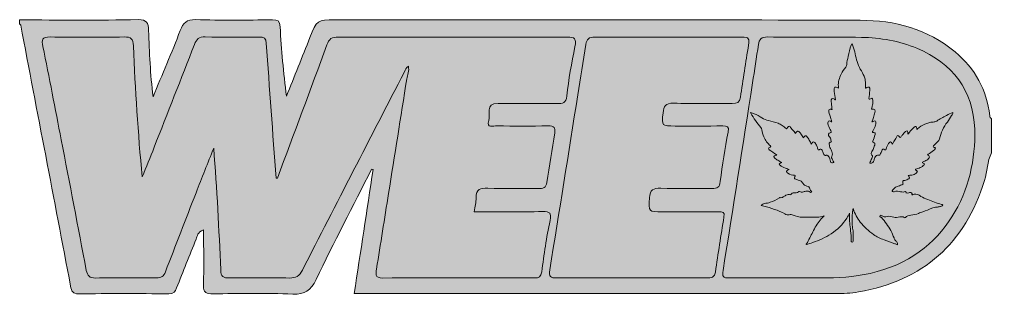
# Model space of a CAD drawing. Extents: x 308 to 1692, y -1196 to -804.
import ezdxf

# ---------------------------------------------------------------- set-up
doc = ezdxf.new("R2010")
doc.units = 0
doc.header["$MEASUREMENT"] = 0
doc.layers.add('katman 1', color=7, linetype='Continuous')

# ---------------------------------------------------------------- blocks, each defined once
blk = doc.blocks.new('block 3')
at = {"layer": 'katman 1', "true_color": 0xffffff}
h = blk.add_hatch(color=7, dxfattribs=at)
h.dxf.hatch_style = 2
edge = h.paths.add_edge_path()
edge.add_spline(control_points=[(307.6, -804.6), (363.9, -804.6), (420.2, -805.2), (476.5, -804.2), (489.4, -804), (491.3, -808.8), (491.6, -819.4), (492.5, -850.7), (494.1, -882), (497.8, -913.9), (510.9, -882.5), (524.5, -851.4), (536.6, -819.6), (540.9, -808.4), (545.7, -803.9), (558.4, -804.2), (594.8, -805.3), (631.4, -804.8), (667.9, -804.4), (675.5, -804.4), (678.4, -805.6), (678.9, -814.3), (680.6, -847.1), (683.6, -879.8), (688, -913.1), (699.1, -885.3), (710.3, -857.5), (721.3, -829.7), (731.3, -804.6), (731.3, -804.6), (757.6, -804.6), (1006.8, -804.6), (1256.1, -804.2), (1505.3, -805), (1554.5, -805.1), (1601.2, -817.5), (1640.3, -850.1), (1668.8, -873.8), (1685.2, -904.3), (1689.8, -941.1), (1690, -942.9), (1690.2, -944.6), (1692.2, -945.2), (1692.2, -961.5), (1692.2, -977.7), (1692.2, -993.9), (1686, -1006.3), (1686.1, -1020.3), (1682.1, -1033.4), (1654.5, -1122.9), (1595.1, -1175.9), (1502.6, -1192.1), (1491.9, -1194), (1481.2, -1194.5), (1470.4, -1194.5), (1246, -1194.5), (1021.6, -1194.5), (797.3, -1194.5), (793.3, -1194.5), (789.3, -1194.5), (784.4, -1194.5), (793.5, -1134.8), (802.4, -1076.2), (811.4, -1017.7), (810.6, -1017.5), (809.9, -1017.3), (809.2, -1017.1), (782.7, -1069.5), (755.4, -1121.5), (730, -1174.5), (722.5, -1190.1), (714.3, -1195.8), (696.8, -1195), (659, -1193.4), (621.1, -1194.2), (583.3, -1194.8), (573.7, -1194.9), (569.5, -1193), (569.7, -1182.5), (570.3, -1156.9), (569.9, -1131.2), (569.9, -1103.8), (560.6, -1107), (561, -1112.8), (559.4, -1116.7), (549.8, -1139.8), (540.6, -1163), (531.5, -1186.3), (529.4, -1191.8), (527.2, -1194.8), (520.4, -1194.7), (477.6, -1194.3), (434.7, -1194.3), (391.9, -1194.7), (383.3, -1194.8), (381.7, -1190.8), (380.4, -1183.8), (356.8, -1059.8), (333.1, -935.9), (309.3, -812), (309.1, -811.2), (308.1, -810.7), (307.6, -810), (307.6, -808.2), (307.6, -806.4), (307.6, -804.6)], knot_values=[0, 0, 0, 0, 1, 1, 1, 2, 2, 2, 3, 3, 3, 4, 4, 4, 5, 5, 5, 6, 6, 6, 7, 7, 7, 8, 8, 8, 9, 9, 9, 10, 10, 10, 11, 11, 11, 12, 12, 12, 13, 13, 13, 14, 14, 14, 15, 15, 15, 16, 16, 16, 17, 17, 17, 18, 18, 18, 19, 19, 19, 20, 20, 20, 21, 21, 21, 22, 22, 22, 23, 23, 23, 24, 24, 24, 25, 25, 25, 26, 26, 26, 27, 27, 27, 28, 28, 28, 29, 29, 29, 30, 30, 30, 31, 31, 31, 32, 32, 32, 33, 33, 33, 34, 34, 34, 35, 35, 35, 35], degree=3, periodic=1)
at = {"layer": 'katman 1', "true_color": 0xa5cd38}
h = blk.add_hatch(color=73, dxfattribs=at)
h.dxf.hatch_style = 2
edge = h.paths.add_edge_path()
edge.add_spline(control_points=[(675, -1030.1), (698.6, -966.8), (722.4, -903.6), (745.4, -840.1), (748.6, -831.4), (752.6, -828.8), (761.7, -828.9), (870.3, -829.2), (978.9, -829.3), (1087.5, -828.9), (1099, -828.8), (1101, -831.7), (1098.8, -842.6), (1094, -865.9), (1089.9, -889.4), (1087.3, -912.9), (1086.1, -923.4), (1081.4, -923.8), (1073.4, -923.7), (1045.4, -923.3), (1017.5, -923.8), (989.5, -923.5), (969.8, -923.3), (979, -939.5), (976.1, -948), (972.3, -959.1), (982.9, -955.4), (988, -955.5), (1012.3, -955.9), (1036.7, -956), (1061, -955.5), (1069, -955.4), (1071.3, -957.9), (1070, -965.6), (1066.1, -989), (1062.4, -1012.5), (1058.9, -1036), (1057.7, -1043.7), (1053.2, -1044.8), (1046.5, -1044.7), (1022.6, -1044.4), (998.7, -1045), (974.9, -1044.4), (964.5, -1044.1), (957.7, -1045.3), (958, -1057.9), (958.2, -1064), (956.3, -1070.3), (955.2, -1077.8), (988.1, -1077.8), (1020.5, -1078.1), (1052.9, -1077.6), (1063.3, -1077.4), (1065.6, -1079.5), (1063.3, -1090.3), (1058.3, -1114.4), (1054.8, -1138.9), (1051.5, -1163.3), (1050.6, -1170.6), (1047.8, -1172.1), (1041.3, -1172.1), (969.2, -1171.9), (897.1, -1171.7), (825, -1172.2), (813.3, -1172.3), (815.2, -1165.9), (816.2, -1159.4), (821.8, -1123.5), (827.6, -1087.7), (833.3, -1051.8), (842, -997.4), (850.8, -943), (859.2, -888.5), (860.1, -882.8), (863.2, -877.3), (861.5, -870.6), (858.1, -872.4), (857.3, -875.6), (855.9, -878.5), (807.4, -972.6), (758.7, -1066.7), (710.7, -1161), (706.3, -1169.6), (701.4, -1172.3), (692.1, -1172.2), (663.8, -1171.6), (635.4, -1171.7), (607, -1172.1), (598.1, -1172.3), (594.6, -1170.5), (594.2, -1160.6), (591.9, -1103), (588.8, -1045.4), (584.3, -987.2), (575.9, -1008.4), (567.4, -1029.5), (559.1, -1050.8), (544.5, -1088.3), (529.9, -1125.9), (515.5, -1163.5), (513.1, -1169.9), (509.5, -1172.2), (502.6, -1172.1), (473.7, -1171.7), (444.9, -1171.5), (416.1, -1172.2), (407.3, -1172.4), (404.3, -1168.9), (402.8, -1161.4), (391, -1099.3), (379.1, -1037.3), (367.1, -975.3), (358.5, -930.9), (350, -886.5), (341, -842.2), (339.1, -832.9), (339.5, -828.5), (351.2, -828.8), (386.4, -829.6), (421.6, -829.5), (456.7, -828.8), (466.8, -828.7), (469.4, -831.6), (469.8, -841.6), (472.7, -903.6), (476.4, -965.6), (482.4, -1028.2), (488.1, -1014.2), (493.9, -1000.1), (499.4, -986), (518.6, -937.2), (537.8, -888.5), (556.7, -839.6), (559.6, -831.9), (563.3, -828.6), (572.1, -828.8), (597.8, -829.6), (623.5, -829.2), (649.2, -829), (655.6, -829), (658.7, -830.2), (659.2, -837.7), (663.6, -901.8), (668.4, -965.9), (673.1, -1030), (673.8, -1030), (674.4, -1030), (675, -1030.1)], knot_values=[0, 0, 0, 0, 1, 1, 1, 2, 2, 2, 3, 3, 3, 4, 4, 4, 5, 5, 5, 6, 6, 6, 7, 7, 7, 8, 8, 8, 9, 9, 9, 10, 10, 10, 11, 11, 11, 12, 12, 12, 13, 13, 13, 14, 14, 14, 15, 15, 15, 16, 16, 16, 17, 17, 17, 18, 18, 18, 19, 19, 19, 20, 20, 20, 21, 21, 21, 22, 22, 22, 23, 23, 23, 24, 24, 24, 25, 25, 25, 26, 26, 26, 27, 27, 27, 28, 28, 28, 29, 29, 29, 30, 30, 30, 31, 31, 31, 32, 32, 32, 33, 33, 33, 34, 34, 34, 35, 35, 35, 36, 36, 36, 37, 37, 37, 38, 38, 38, 39, 39, 39, 40, 40, 40, 41, 41, 41, 42, 42, 42, 43, 43, 43, 44, 44, 44, 45, 45, 45, 46, 46, 46, 47, 47, 47, 48, 48, 48, 49, 49, 49, 49], degree=3, periodic=1)
h = blk.add_hatch(color=73, dxfattribs=at)
h.dxf.hatch_style = 2
edge = h.paths.add_edge_path()
edge.add_spline(control_points=[(1179.8, -1172), (1144.2, -1172), (1108.6, -1171.7), (1073, -1172.1), (1064, -1172.3), (1061.4, -1170.1), (1062.9, -1160.7), (1076.5, -1077.6), (1089.6, -994.4), (1102.9, -911.3), (1106.7, -887.4), (1110.5, -863.5), (1114.2, -839.6), (1115.4, -831.9), (1118.7, -828.8), (1127.3, -828.9), (1197.1, -829.3), (1267, -829.3), (1336.8, -828.9), (1346.4, -828.8), (1347.7, -831.8), (1346.2, -840.3), (1341.9, -865), (1338.3, -889.9), (1334.6, -914.7), (1333.6, -922), (1329.8, -923.8), (1322.7, -923.7), (1294.8, -923.3), (1266.9, -924.1), (1239, -923.2), (1228, -922.9), (1225.2, -927.4), (1224.3, -936.9), (1222.4, -955.7), (1222.1, -955.7), (1241.7, -955.7), (1264.2, -955.7), (1286.8, -955.8), (1309.3, -955.6), (1315.7, -955.5), (1318.7, -955.8), (1317, -964.4), (1312.4, -987.6), (1308.6, -1011.1), (1305.9, -1034.7), (1304.9, -1043.4), (1301.4, -1044.8), (1294, -1044.7), (1269.7, -1044.4), (1245.3, -1045), (1221, -1044.4), (1210.6, -1044.1), (1205.7, -1046.5), (1205, -1058.1), (1204, -1077.8), (1203.2, -1077.8), (1223.5, -1077.8), (1250.1, -1077.8), (1276.7, -1077.9), (1303.3, -1077.7), (1308.9, -1077.7), (1312.4, -1077.7), (1311.1, -1085.4), (1306.7, -1111.4), (1302.8, -1137.6), (1298.9, -1163.8), (1297.7, -1171.5), (1293, -1172.1), (1286.5, -1172.1), (1250.9, -1171.8), (1215.3, -1172), (1179.8, -1172)], knot_values=[0, 0, 0, 0, 1, 1, 1, 2, 2, 2, 3, 3, 3, 4, 4, 4, 5, 5, 5, 6, 6, 6, 7, 7, 7, 8, 8, 8, 9, 9, 9, 10, 10, 10, 11, 11, 11, 12, 12, 12, 13, 13, 13, 14, 14, 14, 15, 15, 15, 16, 16, 16, 17, 17, 17, 18, 18, 18, 19, 19, 19, 20, 20, 20, 21, 21, 21, 22, 22, 22, 23, 23, 23, 24, 24, 24, 24], degree=3, periodic=1)
h = blk.add_hatch(color=73, dxfattribs=at)
h.dxf.hatch_style = 2
edge = h.paths.add_edge_path()
edge.add_spline(control_points=[(1396.9, -1172), (1370.7, -1172), (1344.6, -1171.7), (1318.5, -1172.1), (1309.8, -1172.3), (1308.3, -1170.2), (1309.8, -1161.3), (1324.1, -1072.4), (1337.9, -983.3), (1351.8, -894.3), (1354.6, -876.2), (1357.4, -858), (1360.2, -839.8), (1361.3, -832.3), (1364.2, -828.7), (1373.1, -828.8), (1417.8, -829.5), (1462.4, -828.6), (1507, -829.4), (1534, -829.9), (1560.4, -834.4), (1585.7, -845), (1637.2, -866.5), (1666.1, -904.5), (1668.2, -960.4), (1671.3, -1043.9), (1628.3, -1141.3), (1519.3, -1165.6), (1496.4, -1170.7), (1473.1, -1172.4), (1449.6, -1172), (1432, -1171.7), (1414.5, -1172), (1396.9, -1172)], knot_values=[0, 0, 0, 0, 1, 1, 1, 2, 2, 2, 3, 3, 3, 4, 4, 4, 5, 5, 5, 6, 6, 6, 7, 7, 7, 8, 8, 8, 9, 9, 9, 10, 10, 10, 11, 11, 11, 11], degree=3, periodic=1)
at = {"layer": 'katman 1', "lineweight": 0}
for points, knots in [([(307.6, -804.6), (363.9, -804.6), (420.2, -805.2), (476.5, -804.2), (489.4, -804), (491.3, -808.8), (491.6, -819.4), (492.5, -850.7), (494.1, -882), (497.8, -913.9), (510.9, -882.5), (524.5, -851.4), (536.6, -819.6), (540.9, -808.4), (545.7, -803.9), (558.4, -804.2), (594.8, -805.3), (631.4, -804.8), (667.9, -804.4), (675.5, -804.4), (678.4, -805.6), (678.9, -814.3), (680.6, -847.1), (683.6, -879.8), (688, -913.1), (699.1, -885.3), (710.3, -857.5), (721.3, -829.7), (731.3, -804.6), (731.3, -804.6), (757.6, -804.6), (1006.8, -804.6), (1256.1, -804.2), (1505.3, -805), (1554.5, -805.1), (1601.2, -817.5), (1640.3, -850.1), (1668.8, -873.8), (1685.2, -904.3), (1689.8, -941.1), (1690, -942.9), (1690.2, -944.6), (1692.2, -945.2), (1692.2, -961.5), (1692.2, -977.7), (1692.2, -993.9), (1686, -1006.3), (1686.1, -1020.3), (1682.1, -1033.4), (1654.5, -1122.9), (1595.1, -1175.9), (1502.6, -1192.1), (1491.9, -1194), (1481.2, -1194.5), (1470.4, -1194.5), (1246, -1194.5), (1021.6, -1194.5), (797.3, -1194.5), (793.3, -1194.5), (789.3, -1194.5), (784.4, -1194.5), (793.5, -1134.8), (802.4, -1076.2), (811.4, -1017.7), (810.6, -1017.5), (809.9, -1017.3), (809.2, -1017.1), (782.7, -1069.5), (755.4, -1121.5), (730, -1174.5), (722.5, -1190.1), (714.3, -1195.8), (696.8, -1195), (659, -1193.4), (621.1, -1194.2), (583.3, -1194.8), (573.7, -1194.9), (569.5, -1193), (569.7, -1182.5), (570.3, -1156.9), (569.9, -1131.2), (569.9, -1103.8), (560.6, -1107), (561, -1112.8), (559.4, -1116.7), (549.8, -1139.8), (540.6, -1163), (531.5, -1186.3), (529.4, -1191.8), (527.2, -1194.8), (520.4, -1194.7), (477.6, -1194.3), (434.7, -1194.3), (391.9, -1194.7), (383.3, -1194.8), (381.7, -1190.8), (380.4, -1183.8), (356.8, -1059.8), (333.1, -935.9), (309.3, -812), (309.1, -811.2), (308.1, -810.7), (307.6, -810), (307.6, -808.2), (307.6, -806.4), (307.6, -804.6)], [0, 0, 0, 0, 1, 1, 1, 2, 2, 2, 3, 3, 3, 4, 4, 4, 5, 5, 5, 6, 6, 6, 7, 7, 7, 8, 8, 8, 9, 9, 9, 10, 10, 10, 11, 11, 11, 12, 12, 12, 13, 13, 13, 14, 14, 14, 15, 15, 15, 16, 16, 16, 17, 17, 17, 18, 18, 18, 19, 19, 19, 20, 20, 20, 21, 21, 21, 22, 22, 22, 23, 23, 23, 24, 24, 24, 25, 25, 25, 26, 26, 26, 27, 27, 27, 28, 28, 28, 29, 29, 29, 30, 30, 30, 31, 31, 31, 32, 32, 32, 33, 33, 33, 34, 34, 34, 35, 35, 35, 35]), ([(675, -1030.1), (698.6, -966.8), (722.4, -903.6), (745.4, -840.1), (748.6, -831.4), (752.6, -828.8), (761.7, -828.9), (870.3, -829.2), (978.9, -829.3), (1087.5, -828.9), (1099, -828.8), (1101, -831.7), (1098.8, -842.6), (1094, -865.9), (1089.9, -889.4), (1087.3, -912.9), (1086.1, -923.4), (1081.4, -923.8), (1073.4, -923.7), (1045.4, -923.3), (1017.5, -923.8), (989.5, -923.5), (969.8, -923.3), (979, -939.5), (976.1, -948), (972.3, -959.1), (982.9, -955.4), (988, -955.5), (1012.3, -955.9), (1036.7, -956), (1061, -955.5), (1069, -955.4), (1071.3, -957.9), (1070, -965.6), (1066.1, -989), (1062.4, -1012.5), (1058.9, -1036), (1057.7, -1043.7), (1053.2, -1044.8), (1046.5, -1044.7), (1022.6, -1044.4), (998.7, -1045), (974.9, -1044.4), (964.5, -1044.1), (957.7, -1045.3), (958, -1057.9), (958.2, -1064), (956.3, -1070.3), (955.2, -1077.8), (988.1, -1077.8), (1020.5, -1078.1), (1052.9, -1077.6), (1063.3, -1077.4), (1065.6, -1079.5), (1063.3, -1090.3), (1058.3, -1114.4), (1054.8, -1138.9), (1051.5, -1163.3), (1050.6, -1170.6), (1047.8, -1172.1), (1041.3, -1172.1), (969.2, -1171.9), (897.1, -1171.7), (825, -1172.2), (813.3, -1172.3), (815.2, -1165.9), (816.2, -1159.4), (821.8, -1123.5), (827.6, -1087.7), (833.3, -1051.8), (842, -997.4), (850.8, -943), (859.2, -888.5), (860.1, -882.8), (863.2, -877.3), (861.5, -870.6), (858.1, -872.4), (857.3, -875.6), (855.9, -878.5), (807.4, -972.6), (758.7, -1066.7), (710.7, -1161), (706.3, -1169.6), (701.4, -1172.3), (692.1, -1172.2), (663.8, -1171.6), (635.4, -1171.7), (607, -1172.1), (598.1, -1172.3), (594.6, -1170.5), (594.2, -1160.6), (591.9, -1103), (588.8, -1045.4), (584.3, -987.2), (575.9, -1008.4), (567.4, -1029.5), (559.1, -1050.8), (544.5, -1088.3), (529.9, -1125.9), (515.5, -1163.5), (513.1, -1169.9), (509.5, -1172.2), (502.6, -1172.1), (473.7, -1171.7), (444.9, -1171.5), (416.1, -1172.2), (407.3, -1172.4), (404.3, -1168.9), (402.8, -1161.4), (391, -1099.3), (379.1, -1037.3), (367.1, -975.3), (358.5, -930.9), (350, -886.5), (341, -842.2), (339.1, -832.9), (339.5, -828.5), (351.2, -828.8), (386.4, -829.6), (421.6, -829.5), (456.7, -828.8), (466.8, -828.7), (469.4, -831.6), (469.8, -841.6), (472.7, -903.6), (476.4, -965.6), (482.4, -1028.2), (488.1, -1014.2), (493.9, -1000.1), (499.4, -986), (518.6, -937.2), (537.8, -888.5), (556.7, -839.6), (559.6, -831.9), (563.3, -828.6), (572.1, -828.8), (597.8, -829.6), (623.5, -829.2), (649.2, -829), (655.6, -829), (658.7, -830.2), (659.2, -837.7), (663.6, -901.8), (668.4, -965.9), (673.1, -1030), (673.8, -1030), (674.4, -1030), (675, -1030.1)], [0, 0, 0, 0, 1, 1, 1, 2, 2, 2, 3, 3, 3, 4, 4, 4, 5, 5, 5, 6, 6, 6, 7, 7, 7, 8, 8, 8, 9, 9, 9, 10, 10, 10, 11, 11, 11, 12, 12, 12, 13, 13, 13, 14, 14, 14, 15, 15, 15, 16, 16, 16, 17, 17, 17, 18, 18, 18, 19, 19, 19, 20, 20, 20, 21, 21, 21, 22, 22, 22, 23, 23, 23, 24, 24, 24, 25, 25, 25, 26, 26, 26, 27, 27, 27, 28, 28, 28, 29, 29, 29, 30, 30, 30, 31, 31, 31, 32, 32, 32, 33, 33, 33, 34, 34, 34, 35, 35, 35, 36, 36, 36, 37, 37, 37, 38, 38, 38, 39, 39, 39, 40, 40, 40, 41, 41, 41, 42, 42, 42, 43, 43, 43, 44, 44, 44, 45, 45, 45, 46, 46, 46, 47, 47, 47, 48, 48, 48, 49, 49, 49, 49]), ([(1179.8, -1172), (1144.2, -1172), (1108.6, -1171.7), (1073, -1172.1), (1064, -1172.3), (1061.4, -1170.1), (1062.9, -1160.7), (1076.5, -1077.6), (1089.6, -994.4), (1102.9, -911.3), (1106.7, -887.4), (1110.5, -863.5), (1114.2, -839.6), (1115.4, -831.9), (1118.7, -828.8), (1127.3, -828.9), (1197.1, -829.3), (1267, -829.3), (1336.8, -828.9), (1346.4, -828.8), (1347.7, -831.8), (1346.2, -840.3), (1341.9, -865), (1338.3, -889.9), (1334.6, -914.7), (1333.6, -922), (1329.8, -923.8), (1322.7, -923.7), (1294.8, -923.3), (1266.9, -924.1), (1239, -923.2), (1228, -922.9), (1225.2, -927.4), (1224.3, -936.9), (1222.4, -955.7), (1222.1, -955.7), (1241.7, -955.7), (1264.2, -955.7), (1286.8, -955.8), (1309.3, -955.6), (1315.7, -955.5), (1318.7, -955.8), (1317, -964.4), (1312.4, -987.6), (1308.6, -1011.1), (1305.9, -1034.7), (1304.9, -1043.4), (1301.4, -1044.8), (1294, -1044.7), (1269.7, -1044.4), (1245.3, -1045), (1221, -1044.4), (1210.6, -1044.1), (1205.7, -1046.5), (1205, -1058.1), (1204, -1077.8), (1203.2, -1077.8), (1223.5, -1077.8), (1250.1, -1077.8), (1276.7, -1077.9), (1303.3, -1077.7), (1308.9, -1077.7), (1312.4, -1077.7), (1311.1, -1085.4), (1306.7, -1111.4), (1302.8, -1137.6), (1298.9, -1163.8), (1297.7, -1171.5), (1293, -1172.1), (1286.5, -1172.1), (1250.9, -1171.8), (1215.3, -1172), (1179.8, -1172)], [0, 0, 0, 0, 1, 1, 1, 2, 2, 2, 3, 3, 3, 4, 4, 4, 5, 5, 5, 6, 6, 6, 7, 7, 7, 8, 8, 8, 9, 9, 9, 10, 10, 10, 11, 11, 11, 12, 12, 12, 13, 13, 13, 14, 14, 14, 15, 15, 15, 16, 16, 16, 17, 17, 17, 18, 18, 18, 19, 19, 19, 20, 20, 20, 21, 21, 21, 22, 22, 22, 23, 23, 23, 24, 24, 24, 24]), ([(1396.9, -1172), (1370.7, -1172), (1344.6, -1171.7), (1318.5, -1172.1), (1309.8, -1172.3), (1308.3, -1170.2), (1309.8, -1161.3), (1324.1, -1072.4), (1337.9, -983.3), (1351.8, -894.3), (1354.6, -876.2), (1357.4, -858), (1360.2, -839.8), (1361.3, -832.3), (1364.2, -828.7), (1373.1, -828.8), (1417.8, -829.5), (1462.4, -828.6), (1507, -829.4), (1534, -829.9), (1560.4, -834.4), (1585.7, -845), (1637.2, -866.5), (1666.1, -904.5), (1668.2, -960.4), (1671.3, -1043.9), (1628.3, -1141.3), (1519.3, -1165.6), (1496.4, -1170.7), (1473.1, -1172.4), (1449.6, -1172), (1432, -1171.7), (1414.5, -1172), (1396.9, -1172)], [0, 0, 0, 0, 1, 1, 1, 2, 2, 2, 3, 3, 3, 4, 4, 4, 5, 5, 5, 6, 6, 6, 7, 7, 7, 8, 8, 8, 9, 9, 9, 10, 10, 10, 11, 11, 11, 11])]:
    blk.add_open_spline(points, degree=3, knots=knots, dxfattribs=at)
blk = doc.blocks.new('block 4')
at = {"layer": 'katman 1', "true_color": 0x018f44}
h = blk.add_hatch(color=114, dxfattribs=at)
h.dxf.hatch_style = 2
edge = h.paths.add_edge_path()
edge.add_spline(control_points=[(1489.8, -1080), (1488.5, -1082.3), (1487.3, -1084.6), (1485.9, -1086.8), (1480.2, -1095.9), (1472.7, -1103.3), (1463.7, -1109.2), (1455.6, -1114.5), (1446.7, -1118.4), (1437.6, -1121.6), (1434.6, -1122.7), (1431.5, -1123.6), (1428.5, -1124.6), (1428.4, -1124.6), (1428.3, -1124.6), (1428, -1124.7), (1428.3, -1124.3), (1428.4, -1124), (1428.6, -1123.7), (1432, -1118.1), (1434.7, -1112.3), (1437.6, -1106.5), (1440.7, -1100.6), (1443.8, -1094.8), (1448, -1089.6), (1449.8, -1087.4), (1451.7, -1085.5), (1453.9, -1083.4), (1452.9, -1083.8), (1452.1, -1084.1), (1451.3, -1084.4), (1447.8, -1085.5), (1444.3, -1085.7), (1440.7, -1085.6), (1436, -1085.4), (1431.4, -1085.4), (1426.7, -1085.7), (1421.8, -1086), (1417.1, -1085.5), (1412.6, -1083.6), (1410.7, -1082.8), (1408.7, -1082.2), (1406.6, -1081.9), (1405.8, -1081.9), (1404.9, -1081.8), (1404, -1082), (1401.9, -1082.4), (1399.8, -1082), (1398, -1081), (1388.5, -1075.5), (1378.2, -1072.6), (1367.7, -1069.9), (1366.5, -1069.6), (1365.2, -1069.4), (1363.9, -1069.1), (1365.3, -1067.4), (1367.1, -1066.5), (1369, -1066.1), (1371.6, -1065.6), (1374.2, -1065.2), (1376.7, -1064.4), (1381.5, -1063), (1386, -1060.7), (1390.2, -1058), (1390.5, -1057.8), (1390.8, -1057.6), (1391.1, -1057.7), (1392.7, -1058), (1394.2, -1057.6), (1395.5, -1056.8), (1396.8, -1056.1), (1398.1, -1055.2), (1399.4, -1054.4), (1401.5, -1053.2), (1403.7, -1052.6), (1406.1, -1053.6), (1406.3, -1053.7), (1406.4, -1053.7), (1406.5, -1053.4), (1407.3, -1051.5), (1408.9, -1051), (1410.8, -1051), (1411.9, -1051), (1413, -1051.1), (1414.1, -1051), (1415.4, -1050.8), (1416.4, -1050.4), (1417.2, -1049.3), (1417.5, -1048.8), (1418, -1048.7), (1418.5, -1049), (1420.3, -1050), (1422.2, -1049.9), (1424.2, -1049.4), (1425.6, -1049), (1427.1, -1048.6), (1428.6, -1048.4), (1430.5, -1048.1), (1432.3, -1048.5), (1433.8, -1049.7), (1434.1, -1050.1), (1434.6, -1050.4), (1435.1, -1050.1), (1435.7, -1049.8), (1435.9, -1049.1), (1436.2, -1048.5), (1436.2, -1048.3), (1436, -1048.3), (1435.9, -1048.3), (1434.7, -1047.9), (1434.2, -1047), (1433.8, -1046), (1433.5, -1045.3), (1433.3, -1044.6), (1433.1, -1043.9), (1432.6, -1042.8), (1431.9, -1042.1), (1430.8, -1041.8), (1429.6, -1041.5), (1428.4, -1041.1), (1427.3, -1040.6), (1426.2, -1040.1), (1425.3, -1039.5), (1424.6, -1038.5), (1423.7, -1037.5), (1422.9, -1036.4), (1422.1, -1035.2), (1421.6, -1034.4), (1420.9, -1033.9), (1420, -1033.7), (1417.7, -1033.1), (1415.6, -1032.2), (1413.4, -1031.6), (1411.2, -1031), (1410.8, -1029.9), (1411.9, -1028), (1412, -1027.7), (1412.2, -1027.5), (1412.3, -1027.3), (1412.9, -1026.3), (1412.7, -1025.9), (1411.5, -1025.9), (1408.1, -1025.8), (1405, -1024.8), (1402.2, -1022.9), (1401.7, -1022.6), (1401.1, -1022.2), (1400.7, -1021.7), (1399.9, -1020.8), (1400, -1020), (1400.9, -1019.2), (1401.7, -1018.6), (1402.8, -1018.3), (1403.9, -1017.8), (1402.7, -1017.3), (1401.7, -1016.9), (1400.6, -1016.4), (1397.9, -1015.3), (1395.2, -1014.2), (1392.6, -1012.8), (1391.8, -1012.3), (1391, -1011.9), (1390.4, -1011.2), (1389.7, -1010.3), (1389.8, -1009.6), (1390.7, -1008.9), (1391.5, -1008.4), (1392.5, -1008.2), (1393.5, -1007.8), (1391.9, -1006.9), (1390.5, -1006.1), (1389.1, -1005.2), (1387.4, -1004.2), (1385.7, -1003.2), (1384.2, -1002), (1383.6, -1001.6), (1383.1, -1001.1), (1382.6, -1000.5), (1382, -999.6), (1382.1, -998.9), (1383, -998.2), (1384, -997.6), (1385.1, -997.3), (1386.2, -997), (1386, -996.7), (1385.8, -996.6), (1385.5, -996.4), (1382.1, -994.3), (1378.9, -991.8), (1375.6, -989.4), (1375.4, -989.2), (1375.1, -989), (1374.9, -988.8), (1374.4, -988.1), (1374.4, -987.5), (1375, -986.9), (1375.6, -986.3), (1376.3, -986), (1377, -985.7), (1378.1, -985.1), (1378.2, -984.7), (1377.2, -983.9), (1373.1, -980.4), (1370, -976.1), (1367.9, -971.1), (1366.4, -967.8), (1365.5, -964.4), (1365, -960.9), (1364.9, -959.7), (1364.3, -958.7), (1363.5, -957.8), (1358.2, -951.4), (1353.3, -944.7), (1349.4, -937.3), (1349.3, -937), (1349.2, -936.8), (1349.1, -936.5), (1350.9, -937), (1352.7, -937.6), (1354.3, -938.3), (1358.1, -939.8), (1361.7, -941.8), (1365.1, -944), (1368, -945.8), (1371.1, -947.1), (1374.5, -948), (1379.1, -949.2), (1383.6, -950.5), (1388.2, -951.8), (1390.4, -952.4), (1392.2, -953.6), (1393.9, -955), (1395.8, -956.4), (1397.8, -957.6), (1399.5, -959.3), (1400.2, -959.9), (1400.5, -959.8), (1401, -958.9), (1401.5, -958.1), (1402, -957.2), (1402.8, -956.5), (1403.7, -955.8), (1404.4, -955.8), (1405.2, -956.6), (1405.8, -957.3), (1406.2, -958.1), (1406.7, -958.9), (1407.2, -959.9), (1407.8, -960.7), (1408.8, -961.2), (1409.8, -961.8), (1410.4, -962.8), (1411.1, -963.7), (1411.7, -964.6), (1412.3, -965.5), (1412.9, -966.4), (1413.4, -965.6), (1413.8, -964.8), (1414.4, -964.1), (1415.4, -962.8), (1416.5, -962.7), (1417.8, -963.7), (1418.8, -964.6), (1419.7, -965.6), (1420.5, -966.7), (1421.9, -968.5), (1423.1, -970.4), (1424.5, -972.4), (1424.9, -971.9), (1425.2, -971.3), (1425.6, -970.8), (1427, -969.2), (1427.8, -969.2), (1429.2, -970.7), (1430.6, -972.3), (1431.6, -974.1), (1432.6, -976), (1433.7, -977.8), (1434.7, -979.7), (1435.8, -981.7), (1436.2, -980.9), (1436.5, -980.2), (1436.9, -979.5), (1438, -978), (1439.3, -977.9), (1440.5, -979.3), (1441.8, -980.7), (1442.5, -982.4), (1443.2, -984), (1443.9, -985.5), (1444.5, -986.9), (1444.8, -988.5), (1445, -989.5), (1445.5, -989.8), (1446.5, -989.5), (1447, -989.3), (1447.5, -989), (1448, -988.8), (1448.8, -988.4), (1449.4, -988.5), (1450, -989.1), (1450.6, -989.8), (1451, -990.5), (1451.3, -991.3), (1452, -993.1), (1453.1, -994.6), (1453.5, -996.5), (1453.7, -997.3), (1454.3, -997.6), (1455.1, -997.6), (1455.7, -997.6), (1456.3, -997.5), (1456.9, -997.3), (1457.8, -997), (1458.5, -997.2), (1459.2, -997.9), (1460.5, -999.2), (1461.1, -1000.8), (1461.7, -1002.5), (1462, -1003.7), (1462.3, -1005), (1462.7, -1006.2), (1463.5, -1008.8), (1465.2, -1008.8), (1467.5, -1007.8), (1467.9, -1007.7), (1467.7, -1007.5), (1467.6, -1007.3), (1467, -1006.2), (1466.4, -1005.2), (1465.8, -1004.1), (1465.3, -1003.1), (1464.7, -1002.1), (1464.4, -1001), (1464.2, -1000.3), (1464.3, -999.8), (1464.6, -999.1), (1465.8, -996.8), (1465.8, -994.5), (1464.8, -992.1), (1464.2, -990.5), (1463.4, -989.1), (1462.6, -987.7), (1461.6, -985.7), (1461.3, -983.6), (1460.9, -981.4), (1460.7, -980.2), (1461.2, -979.4), (1462.4, -978.9), (1462.8, -978.8), (1463.1, -978.7), (1463.5, -978.6), (1464.1, -978.3), (1464.3, -977.9), (1464, -977.3), (1463.6, -976.4), (1463.3, -975.5), (1463.2, -974.5), (1463.1, -973.4), (1462.4, -972.6), (1461.8, -971.8), (1461.2, -970.9), (1460.5, -970.1), (1460.1, -969.1), (1459.6, -967.8), (1459.9, -966.8), (1461.1, -965.9), (1461.8, -965.4), (1462.6, -965), (1463.4, -964.8), (1464.1, -964.6), (1464.1, -964.4), (1463.9, -963.8), (1463.5, -962.7), (1462.9, -961.7), (1462.3, -960.7), (1460.7, -958), (1459.6, -955.2), (1459.2, -952.1), (1459.1, -951.3), (1459.1, -950.6), (1459.3, -949.8), (1459.5, -948.7), (1460.2, -948.3), (1461.3, -948.4), (1462.4, -948.6), (1463.3, -949.3), (1464.4, -949.5), (1464.5, -949.5), (1464.6, -949.5), (1464.8, -949.6), (1464.4, -948.2), (1463.9, -946.8), (1463.5, -945.5), (1462.4, -942.1), (1461.2, -938.8), (1460.4, -935.3), (1460.2, -934.6), (1460.2, -933.9), (1460.3, -933.2), (1460.5, -932.1), (1461.1, -931.6), (1462.2, -931.6), (1462.7, -931.6), (1463.2, -931.7), (1463.7, -931.8), (1464.2, -932), (1464.6, -932.2), (1465.2, -932.3), (1465, -930.8), (1464.8, -929.3), (1464.7, -927.7), (1464.4, -924.8), (1463.8, -921.9), (1463.7, -919), (1463.7, -918.7), (1463.7, -918.5), (1463.7, -918.3), (1464, -916.9), (1464.7, -916.3), (1466.2, -916.6), (1467, -916.8), (1467.8, -917.2), (1468.6, -917.5), (1469, -917.7), (1469, -918), (1469.1, -918.2), (1469.3, -918.4), (1469.4, -918.5), (1469.7, -918.4), (1469.9, -918.3), (1469.9, -918.2), (1469.9, -918), (1469.1, -914.1), (1468.5, -910.3), (1468.1, -906.4), (1467.9, -905), (1467.8, -903.7), (1468, -902.3), (1468.2, -900.6), (1469.2, -899.9), (1470.9, -900.4), (1472, -900.7), (1472.9, -901.3), (1474, -901.9), (1474, -900.9), (1474.1, -900), (1474, -899.1), (1473.6, -892.9), (1475.4, -887.3), (1478, -881.9), (1479.9, -878.2), (1482, -874.8), (1484.7, -871.7), (1485.6, -870.7), (1485.8, -869.4), (1485.9, -868.1), (1486.3, -864.2), (1487.1, -860.3), (1487.9, -856.5), (1488.9, -851.1), (1490.3, -845.8), (1492.3, -840.6), (1492.6, -839.9), (1492.8, -839.2), (1493.2, -838.4), (1494.3, -840.3), (1495.1, -842.2), (1495.8, -844.2), (1497.1, -847.9), (1497.9, -851.7), (1498.6, -855.5), (1500.1, -863.2), (1502.6, -870.6), (1506.8, -877.3), (1508.8, -880.5), (1510.6, -883.7), (1511.7, -887.4), (1512.2, -889.2), (1512.5, -891), (1512.5, -892.9), (1512.5, -895.9), (1512.5, -899), (1512.5, -902), (1512.9, -902), (1513, -901.8), (1513.3, -901.6), (1514.1, -901.1), (1515, -900.6), (1516, -900.3), (1517.5, -900), (1518.4, -900.5), (1518.7, -902), (1518.9, -903.1), (1518.9, -904.2), (1518.8, -905.2), (1518.4, -908.9), (1518, -912.6), (1517.5, -916.3), (1517.4, -917.5), (1517.7, -917.7), (1518.9, -917.4), (1519.6, -917.2), (1520.1, -916.8), (1520.8, -916.4), (1521.8, -915.9), (1522.2, -916), (1522.6, -917.1), (1523.6, -920), (1523.3, -922.9), (1522.7, -925.8), (1522.3, -927.6), (1521.8, -929.5), (1521.2, -931.3), (1521.1, -931.8), (1521.2, -931.9), (1521.7, -931.9), (1522.6, -931.8), (1523.5, -931.8), (1524.3, -931.9), (1525.9, -932), (1526.6, -932.8), (1526.4, -934.4), (1526.1, -937), (1525.4, -939.4), (1524.6, -941.8), (1523.9, -943.9), (1523.2, -946.1), (1522.5, -948.2), (1522.3, -948.7), (1522, -949.1), (1521.8, -949.6), (1522.5, -949.6), (1523.1, -949.5), (1523.7, -949.2), (1524.3, -948.9), (1524.9, -948.6), (1525.6, -948.5), (1526.6, -948.4), (1527.1, -948.7), (1527.4, -949.7), (1527.7, -951.2), (1527.4, -952.7), (1527.1, -954.2), (1526.5, -957.1), (1525.1, -959.7), (1523.5, -962.1), (1523.2, -962.6), (1522.9, -963), (1522.6, -963.5), (1522.3, -964.1), (1522.5, -964.5), (1523.2, -964.7), (1523.6, -964.9), (1524.2, -965), (1524.7, -965), (1526.4, -965.1), (1527, -966), (1526.5, -967.7), (1525.5, -970.9), (1524.3, -974.1), (1523, -977.2), (1522.5, -978.3), (1522.5, -978.3), (1523.7, -978.8), (1525.8, -979.5), (1526.5, -980.8), (1525.8, -982.9), (1525.1, -985.1), (1524.3, -987.1), (1523.5, -989.2), (1523.1, -990.3), (1522.3, -991.2), (1521.7, -992.2), (1520.9, -993.6), (1520.4, -994.9), (1521.3, -996.4), (1521.6, -996.8), (1521.9, -997.2), (1522.3, -997.5), (1522.8, -997.9), (1522.9, -998.4), (1522.7, -998.9), (1522, -1001), (1521, -1003), (1520.2, -1005.1), (1519.7, -1006.1), (1519.3, -1007.1), (1518.8, -1008.1), (1518.7, -1008.4), (1518.7, -1008.6), (1519.1, -1008.6), (1519.9, -1008.5), (1520.6, -1008.6), (1521.4, -1008.5), (1522.7, -1008.3), (1523.6, -1007.6), (1524.1, -1006.4), (1524.8, -1005), (1525, -1003.5), (1525.4, -1002), (1525.6, -1001.6), (1525.7, -1001.2), (1525.9, -1000.7), (1527, -998), (1528.9, -996.9), (1531.8, -997.4), (1532.9, -997.5), (1533.1, -997.4), (1533.4, -996.3), (1533.7, -995.3), (1534.1, -994.3), (1534.8, -993.5), (1535.4, -992.9), (1535.5, -992), (1535.8, -991.2), (1536.7, -988.6), (1537.9, -988.1), (1540.4, -989.4), (1541.5, -989.9), (1541.6, -989.8), (1542, -988.6), (1542.8, -985.8), (1543.8, -983), (1545.5, -980.6), (1545.9, -979.9), (1546.5, -979.2), (1547.2, -978.7), (1548, -978.2), (1548.8, -978.3), (1549.6, -979), (1550.3, -979.6), (1550.6, -980.5), (1551.1, -981.5), (1551.5, -980.8), (1551.8, -980.1), (1552.2, -979.5), (1553.2, -977.4), (1554.3, -975.3), (1555.8, -973.5), (1556.3, -973), (1556.5, -972.3), (1556.7, -971.7), (1557, -971.1), (1557.3, -970.4), (1557.7, -969.9), (1558.3, -969.3), (1559, -969.2), (1559.7, -969.7), (1560.4, -970.1), (1560.9, -970.8), (1561.4, -971.5), (1562, -972.3), (1562.3, -972.3), (1562.9, -971.6), (1563.7, -970.5), (1564.5, -969.3), (1565.4, -968.2), (1566.5, -966.7), (1567.7, -965.2), (1569.1, -963.9), (1569.5, -963.5), (1570, -963.1), (1570.6, -962.8), (1571.6, -962.3), (1572.3, -962.6), (1572.7, -963.6), (1573.1, -964.6), (1573.2, -965.7), (1573.2, -966.7), (1573.2, -966.8), (1573.2, -966.9), (1573.2, -967.2), (1574.1, -966.2), (1574.8, -965.3), (1575.6, -964.4), (1577.4, -962.2), (1579.2, -960), (1581.3, -957.9), (1581.7, -957.5), (1582.1, -957.1), (1582.6, -956.8), (1584, -955.9), (1585, -956.2), (1585.4, -957.9), (1585.7, -958.8), (1585.7, -959.8), (1585.7, -960.8), (1586.3, -960.6), (1586.6, -960.2), (1586.9, -959.8), (1593, -953.7), (1600.6, -950.9), (1609, -950), (1609.9, -949.9), (1610.7, -949.8), (1611.6, -949.7), (1612.6, -949.6), (1613.4, -949.1), (1614.2, -948.6), (1618.7, -945.8), (1623.2, -943), (1628, -940.5), (1630.9, -939), (1634, -937.6), (1637.3, -936.5), (1636.8, -938), (1636.1, -939.4), (1635.4, -940.8), (1633.6, -944.1), (1631.5, -947.1), (1629.3, -950), (1623.8, -957.2), (1620.1, -965.3), (1618, -974), (1617.6, -975.8), (1616.6, -977.2), (1615.3, -978.4), (1613.3, -980.1), (1611.6, -982.1), (1609.5, -983.7), (1608.6, -984.4), (1608.7, -985.1), (1609.7, -985.7), (1610.2, -986), (1610.8, -986.2), (1611.4, -986.4), (1612.3, -986.8), (1612.5, -987.3), (1612, -988.1), (1611.4, -989.1), (1610.5, -989.9), (1609.6, -990.7), (1607.3, -992.8), (1604.7, -994.4), (1602, -995.8), (1601.7, -996), (1601.4, -996.2), (1601, -996.3), (1601.6, -996.9), (1602.2, -997.4), (1602.7, -997.9), (1604.1, -999.4), (1604.1, -1000.7), (1602.6, -1002.1), (1601, -1003.7), (1599, -1004.7), (1597.1, -1005.7), (1596.1, -1006.2), (1595.1, -1006.7), (1594.1, -1007.2), (1593.5, -1007.4), (1593.6, -1007.7), (1593.9, -1008), (1594.5, -1008.5), (1595.1, -1008.7), (1595.8, -1008.9), (1596.9, -1009.4), (1597, -1009.8), (1596.3, -1010.8), (1594.8, -1012.8), (1592.7, -1014.1), (1590.4, -1015), (1588.4, -1015.7), (1586.4, -1016.4), (1584.5, -1017.1), (1584.2, -1017.2), (1583.8, -1017.2), (1583.8, -1017.6), (1583.8, -1018.1), (1584, -1018.4), (1584.4, -1018.6), (1584.9, -1018.8), (1585.5, -1019), (1586, -1019.3), (1587, -1019.7), (1587.1, -1020.2), (1586.5, -1021.1), (1585.3, -1022.7), (1583.8, -1023.8), (1582, -1024.6), (1580, -1025.4), (1577.9, -1025.7), (1575.7, -1025.9), (1575.1, -1025.9), (1574.4, -1026), (1573.6, -1026.1), (1574.2, -1026.7), (1574.7, -1027.2), (1575.1, -1027.9), (1575.8, -1029.1), (1575.7, -1030), (1574.5, -1030.7), (1572.7, -1031.9), (1570.8, -1033), (1568.5, -1033.1), (1565.9, -1033.3), (1565.2, -1034.6), (1566.1, -1037), (1566.4, -1037.7), (1566.2, -1038.1), (1565.7, -1038.5), (1563.8, -1039.9), (1561.6, -1040.6), (1559.4, -1041.3), (1557.7, -1041.9), (1556, -1042.5), (1554.5, -1043.6), (1552.8, -1044.7), (1551.7, -1046.3), (1550.9, -1048.1), (1550.7, -1048.6), (1550.9, -1048.9), (1551.3, -1049.1), (1552.1, -1049.4), (1552.9, -1049.5), (1553.7, -1049.3), (1556.7, -1048.1), (1559.7, -1048.7), (1562.7, -1049.3), (1565, -1049.8), (1567.4, -1050.1), (1569.7, -1049.1), (1569.8, -1049.1), (1569.9, -1049.1), (1570.1, -1049.2), (1570.8, -1050), (1570.9, -1050.4), (1570.3, -1051), (1571.8, -1051.2), (1573.2, -1051.3), (1574.6, -1050.7), (1575, -1050.6), (1575.5, -1050.5), (1575.9, -1050.4), (1576.8, -1050.2), (1577.6, -1050.3), (1578.3, -1050.9), (1579.3, -1051.8), (1579.4, -1052.5), (1578.9, -1053.7), (1579.4, -1053.7), (1579.9, -1053.6), (1580.3, -1053.4), (1582.9, -1052.3), (1585.5, -1052.6), (1588, -1053.8), (1589.2, -1054.4), (1590.4, -1055.1), (1591.5, -1055.9), (1594.5, -1057.9), (1597.9, -1059.1), (1601.3, -1060.5), (1607.7, -1063.2), (1614.3, -1065.5), (1621.1, -1067.4), (1621.7, -1067.6), (1621.9, -1067.7), (1622.8, -1068.5), (1621.5, -1069.5), (1620.1, -1070.1), (1618.6, -1070.5), (1617.1, -1070.9), (1615.5, -1071.2), (1613.9, -1071.3), (1611.6, -1071.3), (1609.3, -1071.8), (1607.2, -1072.8), (1603, -1074.7), (1598.8, -1076.5), (1594.3, -1077.7), (1592.2, -1078.3), (1590.3, -1079.2), (1588.3, -1080.1), (1584.7, -1081.6), (1581, -1082.4), (1577.2, -1082.8), (1574.4, -1083.1), (1571.7, -1083.8), (1569.6, -1085.8), (1569, -1086.3), (1568.4, -1086.5), (1567.6, -1085.9), (1565.7, -1084.6), (1563.5, -1084.8), (1561.4, -1085.2), (1559.9, -1085.4), (1558.4, -1085.8), (1556.9, -1085.9), (1555.5, -1086), (1554.2, -1085.9), (1552.9, -1085.5), (1550, -1084.5), (1546.9, -1083.8), (1543.8, -1084.7), (1540.7, -1085.6), (1538, -1084.9), (1535.4, -1083.2), (1534.8, -1082.9), (1534.3, -1082.6), (1533.7, -1083.3), (1532.8, -1084.2), (1532.9, -1084.8), (1534.1, -1085.3), (1534.6, -1085.4), (1535, -1085.6), (1535.4, -1086), (1540.4, -1091.8), (1545, -1097.8), (1548.6, -1104.6), (1550.5, -1108), (1552.1, -1111.5), (1553.3, -1115.2), (1553.7, -1116.5), (1554.4, -1117.6), (1555.3, -1118.6), (1556.1, -1119.5), (1557, -1120.5), (1557.7, -1121.6), (1558.2, -1122.5), (1558.5, -1123.6), (1558.4, -1124.8), (1557.1, -1124.3), (1555.9, -1123.8), (1554.6, -1123.3), (1549.5, -1121.3), (1544.2, -1119.7), (1539.1, -1117.8), (1533.8, -1115.9), (1528.7, -1113.7), (1524.2, -1110.3), (1517.2, -1105.1), (1510.7, -1099.4), (1505.3, -1092.5), (1500.9, -1086.9), (1497.5, -1080.8), (1495.4, -1073.9), (1495.3, -1073.8), (1495.3, -1073.6), (1495.1, -1073.3), (1494.7, -1075.3), (1494.4, -1077.2), (1494.2, -1079.1), (1493.5, -1085), (1493.4, -1090.9), (1493.9, -1096.8), (1494.2, -1099.6), (1494.6, -1102.4), (1494.9, -1105.2), (1495.3, -1110), (1495.4, -1114.8), (1495.2, -1119.6), (1495.2, -1120.8), (1494.6, -1121.3), (1493.5, -1121.2), (1492.8, -1121.1), (1492.3, -1120.8), (1492.3, -1120.1), (1492.2, -1119.7), (1492.2, -1119.3), (1492.2, -1118.9), (1492.3, -1114.2), (1492, -1109.5), (1491.5, -1104.9), (1490.7, -1097.6), (1489.7, -1090.3), (1489.8, -1083), (1489.8, -1082), (1489.8, -1081), (1489.8, -1080)], knot_values=[0, 0, 0, 0, 1, 1, 1, 2, 2, 2, 3, 3, 3, 4, 4, 4, 5, 5, 5, 6, 6, 6, 7, 7, 7, 8, 8, 8, 9, 9, 9, 10, 10, 10, 11, 11, 11, 12, 12, 12, 13, 13, 13, 14, 14, 14, 15, 15, 15, 16, 16, 16, 17, 17, 17, 18, 18, 18, 19, 19, 19, 20, 20, 20, 21, 21, 21, 22, 22, 22, 23, 23, 23, 24, 24, 24, 25, 25, 25, 26, 26, 26, 27, 27, 27, 28, 28, 28, 29, 29, 29, 30, 30, 30, 31, 31, 31, 32, 32, 32, 33, 33, 33, 34, 34, 34, 35, 35, 35, 36, 36, 36, 37, 37, 37, 38, 38, 38, 39, 39, 39, 40, 40, 40, 41, 41, 41, 42, 42, 42, 43, 43, 43, 44, 44, 44, 45, 45, 45, 46, 46, 46, 47, 47, 47, 48, 48, 48, 49, 49, 49, 50, 50, 50, 51, 51, 51, 52, 52, 52, 53, 53, 53, 54, 54, 54, 55, 55, 55, 56, 56, 56, 57, 57, 57, 58, 58, 58, 59, 59, 59, 60, 60, 60, 61, 61, 61, 62, 62, 62, 63, 63, 63, 64, 64, 64, 65, 65, 65, 66, 66, 66, 67, 67, 67, 68, 68, 68, 69, 69, 69, 70, 70, 70, 71, 71, 71, 72, 72, 72, 73, 73, 73, 74, 74, 74, 75, 75, 75, 76, 76, 76, 77, 77, 77, 78, 78, 78, 79, 79, 79, 80, 80, 80, 81, 81, 81, 82, 82, 82, 83, 83, 83, 84, 84, 84, 85, 85, 85, 86, 86, 86, 87, 87, 87, 88, 88, 88, 89, 89, 89, 90, 90, 90, 91, 91, 91, 92, 92, 92, 93, 93, 93, 94, 94, 94, 95, 95, 95, 96, 96, 96, 97, 97, 97, 98, 98, 98, 99, 99, 99, 100, 100, 100, 101, 101, 101, 102, 102, 102, 103, 103, 103, 104, 104, 104, 105, 105, 105, 106, 106, 106, 107, 107, 107, 108, 108, 108, 109, 109, 109, 110, 110, 110, 111, 111, 111, 112, 112, 112, 113, 113, 113, 114, 114, 114, 115, 115, 115, 116, 116, 116, 117, 117, 117, 118, 118, 118, 119, 119, 119, 120, 120, 120, 121, 121, 121, 122, 122, 122, 123, 123, 123, 124, 124, 124, 125, 125, 125, 126, 126, 126, 127, 127, 127, 128, 128, 128, 129, 129, 129, 130, 130, 130, 131, 131, 131, 132, 132, 132, 133, 133, 133, 134, 134, 134, 135, 135, 135, 136, 136, 136, 137, 137, 137, 138, 138, 138, 139, 139, 139, 140, 140, 140, 141, 141, 141, 142, 142, 142, 143, 143, 143, 144, 144, 144, 145, 145, 145, 146, 146, 146, 147, 147, 147, 148, 148, 148, 149, 149, 149, 150, 150, 150, 151, 151, 151, 152, 152, 152, 153, 153, 153, 154, 154, 154, 155, 155, 155, 156, 156, 156, 157, 157, 157, 158, 158, 158, 159, 159, 159, 160, 160, 160, 161, 161, 161, 162, 162, 162, 163, 163, 163, 164, 164, 164, 165, 165, 165, 166, 166, 166, 167, 167, 167, 168, 168, 168, 169, 169, 169, 170, 170, 170, 171, 171, 171, 172, 172, 172, 173, 173, 173, 174, 174, 174, 175, 175, 175, 176, 176, 176, 177, 177, 177, 178, 178, 178, 179, 179, 179, 180, 180, 180, 181, 181, 181, 182, 182, 182, 183, 183, 183, 184, 184, 184, 185, 185, 185, 186, 186, 186, 187, 187, 187, 188, 188, 188, 189, 189, 189, 190, 190, 190, 191, 191, 191, 192, 192, 192, 193, 193, 193, 194, 194, 194, 195, 195, 195, 196, 196, 196, 197, 197, 197, 198, 198, 198, 199, 199, 199, 200, 200, 200, 201, 201, 201, 202, 202, 202, 203, 203, 203, 204, 204, 204, 205, 205, 205, 206, 206, 206, 207, 207, 207, 208, 208, 208, 209, 209, 209, 210, 210, 210, 211, 211, 211, 212, 212, 212, 213, 213, 213, 214, 214, 214, 215, 215, 215, 216, 216, 216, 217, 217, 217, 218, 218, 218, 219, 219, 219, 220, 220, 220, 221, 221, 221, 222, 222, 222, 223, 223, 223, 224, 224, 224, 225, 225, 225, 226, 226, 226, 227, 227, 227, 228, 228, 228, 229, 229, 229, 230, 230, 230, 231, 231, 231, 232, 232, 232, 233, 233, 233, 234, 234, 234, 235, 235, 235, 236, 236, 236, 237, 237, 237, 238, 238, 238, 239, 239, 239, 240, 240, 240, 241, 241, 241, 242, 242, 242, 243, 243, 243, 244, 244, 244, 245, 245, 245, 246, 246, 246, 247, 247, 247, 248, 248, 248, 249, 249, 249, 250, 250, 250, 251, 251, 251, 252, 252, 252, 253, 253, 253, 254, 254, 254, 255, 255, 255, 256, 256, 256, 257, 257, 257, 258, 258, 258, 259, 259, 259, 260, 260, 260, 261, 261, 261, 262, 262, 262, 263, 263, 263, 264, 264, 264, 265, 265, 265, 266, 266, 266, 267, 267, 267, 268, 268, 268, 269, 269, 269, 270, 270, 270, 271, 271, 271, 272, 272, 272, 273, 273, 273, 274, 274, 274, 275, 275, 275, 276, 276, 276, 277, 277, 277, 278, 278, 278, 279, 279, 279, 280, 280, 280, 281, 281, 281, 282, 282, 282, 283, 283, 283, 284, 284, 284, 285, 285, 285, 286, 286, 286, 287, 287, 287, 288, 288, 288, 289, 289, 289, 290, 290, 290, 291, 291, 291, 292, 292, 292, 293, 293, 293, 294, 294, 294, 295, 295, 295, 296, 296, 296, 297, 297, 297, 298, 298, 298, 299, 299, 299, 300, 300, 300, 301, 301, 301, 302, 302, 302, 303, 303, 303, 304, 304, 304, 305, 305, 305, 306, 306, 306, 307, 307, 307, 308, 308, 308, 309, 309, 309, 310, 310, 310, 311, 311, 311, 312, 312, 312, 313, 313, 313, 314, 314, 314, 315, 315, 315, 316, 316, 316, 317, 317, 317, 318, 318, 318, 319, 319, 319, 320, 320, 320, 321, 321, 321, 322, 322, 322, 323, 323, 323, 323], degree=3, periodic=1)
at = {"layer": 'katman 1', "lineweight": 0}
blk.add_open_spline([(1489.8, -1080), (1488.5, -1082.3), (1487.3, -1084.6), (1485.9, -1086.8), (1480.2, -1095.9), (1472.7, -1103.3), (1463.7, -1109.2), (1455.6, -1114.5), (1446.7, -1118.4), (1437.6, -1121.6), (1434.6, -1122.7), (1431.5, -1123.6), (1428.5, -1124.6), (1428.4, -1124.6), (1428.3, -1124.6), (1428, -1124.7), (1428.3, -1124.3), (1428.4, -1124), (1428.6, -1123.7), (1432, -1118.1), (1434.7, -1112.3), (1437.6, -1106.5), (1440.7, -1100.6), (1443.8, -1094.8), (1448, -1089.6), (1449.8, -1087.4), (1451.7, -1085.5), (1453.9, -1083.4), (1452.9, -1083.8), (1452.1, -1084.1), (1451.3, -1084.4), (1447.8, -1085.5), (1444.3, -1085.7), (1440.7, -1085.6), (1436, -1085.4), (1431.4, -1085.4), (1426.7, -1085.7), (1421.8, -1086), (1417.1, -1085.5), (1412.6, -1083.6), (1410.7, -1082.8), (1408.7, -1082.2), (1406.6, -1081.9), (1405.8, -1081.9), (1404.9, -1081.8), (1404, -1082), (1401.9, -1082.4), (1399.8, -1082), (1398, -1081), (1388.5, -1075.5), (1378.2, -1072.6), (1367.7, -1069.9), (1366.5, -1069.6), (1365.2, -1069.4), (1363.9, -1069.1), (1365.3, -1067.4), (1367.1, -1066.5), (1369, -1066.1), (1371.6, -1065.6), (1374.2, -1065.2), (1376.7, -1064.4), (1381.5, -1063), (1386, -1060.7), (1390.2, -1058), (1390.5, -1057.8), (1390.8, -1057.6), (1391.1, -1057.7), (1392.7, -1058), (1394.2, -1057.6), (1395.5, -1056.8), (1396.8, -1056.1), (1398.1, -1055.2), (1399.4, -1054.4), (1401.5, -1053.2), (1403.7, -1052.6), (1406.1, -1053.6), (1406.3, -1053.7), (1406.4, -1053.7), (1406.5, -1053.4), (1407.3, -1051.5), (1408.9, -1051), (1410.8, -1051), (1411.9, -1051), (1413, -1051.1), (1414.1, -1051), (1415.4, -1050.8), (1416.4, -1050.4), (1417.2, -1049.3), (1417.5, -1048.8), (1418, -1048.7), (1418.5, -1049), (1420.3, -1050), (1422.2, -1049.9), (1424.2, -1049.4), (1425.6, -1049), (1427.1, -1048.6), (1428.6, -1048.4), (1430.5, -1048.1), (1432.3, -1048.5), (1433.8, -1049.7), (1434.1, -1050.1), (1434.6, -1050.4), (1435.1, -1050.1), (1435.7, -1049.8), (1435.9, -1049.1), (1436.2, -1048.5), (1436.2, -1048.3), (1436, -1048.3), (1435.9, -1048.3), (1434.7, -1047.9), (1434.2, -1047), (1433.8, -1046), (1433.5, -1045.3), (1433.3, -1044.6), (1433.1, -1043.9), (1432.6, -1042.8), (1431.9, -1042.1), (1430.8, -1041.8), (1429.6, -1041.5), (1428.4, -1041.1), (1427.3, -1040.6), (1426.2, -1040.1), (1425.3, -1039.5), (1424.6, -1038.5), (1423.7, -1037.5), (1422.9, -1036.4), (1422.1, -1035.2), (1421.6, -1034.4), (1420.9, -1033.9), (1420, -1033.7), (1417.7, -1033.1), (1415.6, -1032.2), (1413.4, -1031.6), (1411.2, -1031), (1410.8, -1029.9), (1411.9, -1028), (1412, -1027.7), (1412.2, -1027.5), (1412.3, -1027.3), (1412.9, -1026.3), (1412.7, -1025.9), (1411.5, -1025.9), (1408.1, -1025.8), (1405, -1024.8), (1402.2, -1022.9), (1401.7, -1022.6), (1401.1, -1022.2), (1400.7, -1021.7), (1399.9, -1020.8), (1400, -1020), (1400.9, -1019.2), (1401.7, -1018.6), (1402.8, -1018.3), (1403.9, -1017.8), (1402.7, -1017.3), (1401.7, -1016.9), (1400.6, -1016.4), (1397.9, -1015.3), (1395.2, -1014.2), (1392.6, -1012.8), (1391.8, -1012.3), (1391, -1011.9), (1390.4, -1011.2), (1389.7, -1010.3), (1389.8, -1009.6), (1390.7, -1008.9), (1391.5, -1008.4), (1392.5, -1008.2), (1393.5, -1007.8), (1391.9, -1006.9), (1390.5, -1006.1), (1389.1, -1005.2), (1387.4, -1004.2), (1385.7, -1003.2), (1384.2, -1002), (1383.6, -1001.6), (1383.1, -1001.1), (1382.6, -1000.5), (1382, -999.6), (1382.1, -998.9), (1383, -998.2), (1384, -997.6), (1385.1, -997.3), (1386.2, -997), (1386, -996.7), (1385.8, -996.6), (1385.5, -996.4), (1382.1, -994.3), (1378.9, -991.8), (1375.6, -989.4), (1375.4, -989.2), (1375.1, -989), (1374.9, -988.8), (1374.4, -988.1), (1374.4, -987.5), (1375, -986.9), (1375.6, -986.3), (1376.3, -986), (1377, -985.7), (1378.1, -985.1), (1378.2, -984.7), (1377.2, -983.9), (1373.1, -980.4), (1370, -976.1), (1367.9, -971.1), (1366.4, -967.8), (1365.5, -964.4), (1365, -960.9), (1364.9, -959.7), (1364.3, -958.7), (1363.5, -957.8), (1358.2, -951.4), (1353.3, -944.7), (1349.4, -937.3), (1349.3, -937), (1349.2, -936.8), (1349.1, -936.5), (1350.9, -937), (1352.7, -937.6), (1354.3, -938.3), (1358.1, -939.8), (1361.7, -941.8), (1365.1, -944), (1368, -945.8), (1371.1, -947.1), (1374.5, -948), (1379.1, -949.2), (1383.6, -950.5), (1388.2, -951.8), (1390.4, -952.4), (1392.2, -953.6), (1393.9, -955), (1395.8, -956.4), (1397.8, -957.6), (1399.5, -959.3), (1400.2, -959.9), (1400.5, -959.8), (1401, -958.9), (1401.5, -958.1), (1402, -957.2), (1402.8, -956.5), (1403.7, -955.8), (1404.4, -955.8), (1405.2, -956.6), (1405.8, -957.3), (1406.2, -958.1), (1406.7, -958.9), (1407.2, -959.9), (1407.8, -960.7), (1408.8, -961.2), (1409.8, -961.8), (1410.4, -962.8), (1411.1, -963.7), (1411.7, -964.6), (1412.3, -965.5), (1412.9, -966.4), (1413.4, -965.6), (1413.8, -964.8), (1414.4, -964.1), (1415.4, -962.8), (1416.5, -962.7), (1417.8, -963.7), (1418.8, -964.6), (1419.7, -965.6), (1420.5, -966.7), (1421.9, -968.5), (1423.1, -970.4), (1424.5, -972.4), (1424.9, -971.9), (1425.2, -971.3), (1425.6, -970.8), (1427, -969.2), (1427.8, -969.2), (1429.2, -970.7), (1430.6, -972.3), (1431.6, -974.1), (1432.6, -976), (1433.7, -977.8), (1434.7, -979.7), (1435.8, -981.7), (1436.2, -980.9), (1436.5, -980.2), (1436.9, -979.5), (1438, -978), (1439.3, -977.9), (1440.5, -979.3), (1441.8, -980.7), (1442.5, -982.4), (1443.2, -984), (1443.9, -985.5), (1444.5, -986.9), (1444.8, -988.5), (1445, -989.5), (1445.5, -989.8), (1446.5, -989.5), (1447, -989.3), (1447.5, -989), (1448, -988.8), (1448.8, -988.4), (1449.4, -988.5), (1450, -989.1), (1450.6, -989.8), (1451, -990.5), (1451.3, -991.3), (1452, -993.1), (1453.1, -994.6), (1453.5, -996.5), (1453.7, -997.3), (1454.3, -997.6), (1455.1, -997.6), (1455.7, -997.6), (1456.3, -997.5), (1456.9, -997.3), (1457.8, -997), (1458.5, -997.2), (1459.2, -997.9), (1460.5, -999.2), (1461.1, -1000.8), (1461.7, -1002.5), (1462, -1003.7), (1462.3, -1005), (1462.7, -1006.2), (1463.5, -1008.8), (1465.2, -1008.8), (1467.5, -1007.8), (1467.9, -1007.7), (1467.7, -1007.5), (1467.6, -1007.3), (1467, -1006.2), (1466.4, -1005.2), (1465.8, -1004.1), (1465.3, -1003.1), (1464.7, -1002.1), (1464.4, -1001), (1464.2, -1000.3), (1464.3, -999.8), (1464.6, -999.1), (1465.8, -996.8), (1465.8, -994.5), (1464.8, -992.1), (1464.2, -990.5), (1463.4, -989.1), (1462.6, -987.7), (1461.6, -985.7), (1461.3, -983.6), (1460.9, -981.4), (1460.7, -980.2), (1461.2, -979.4), (1462.4, -978.9), (1462.8, -978.8), (1463.1, -978.7), (1463.5, -978.6), (1464.1, -978.3), (1464.3, -977.9), (1464, -977.3), (1463.6, -976.4), (1463.3, -975.5), (1463.2, -974.5), (1463.1, -973.4), (1462.4, -972.6), (1461.8, -971.8), (1461.2, -970.9), (1460.5, -970.1), (1460.1, -969.1), (1459.6, -967.8), (1459.9, -966.8), (1461.1, -965.9), (1461.8, -965.4), (1462.6, -965), (1463.4, -964.8), (1464.1, -964.6), (1464.1, -964.4), (1463.9, -963.8), (1463.5, -962.7), (1462.9, -961.7), (1462.3, -960.7), (1460.7, -958), (1459.6, -955.2), (1459.2, -952.1), (1459.1, -951.3), (1459.1, -950.6), (1459.3, -949.8), (1459.5, -948.7), (1460.2, -948.3), (1461.3, -948.4), (1462.4, -948.6), (1463.3, -949.3), (1464.4, -949.5), (1464.5, -949.5), (1464.6, -949.5), (1464.8, -949.6), (1464.4, -948.2), (1463.9, -946.8), (1463.5, -945.5), (1462.4, -942.1), (1461.2, -938.8), (1460.4, -935.3), (1460.2, -934.6), (1460.2, -933.9), (1460.3, -933.2), (1460.5, -932.1), (1461.1, -931.6), (1462.2, -931.6), (1462.7, -931.6), (1463.2, -931.7), (1463.7, -931.8), (1464.2, -932), (1464.6, -932.2), (1465.2, -932.3), (1465, -930.8), (1464.8, -929.3), (1464.7, -927.7), (1464.4, -924.8), (1463.8, -921.9), (1463.7, -919), (1463.7, -918.7), (1463.7, -918.5), (1463.7, -918.3), (1464, -916.9), (1464.7, -916.3), (1466.2, -916.6), (1467, -916.8), (1467.8, -917.2), (1468.6, -917.5), (1469, -917.7), (1469, -918), (1469.1, -918.2), (1469.3, -918.4), (1469.4, -918.5), (1469.7, -918.4), (1469.9, -918.3), (1469.9, -918.2), (1469.9, -918), (1469.1, -914.1), (1468.5, -910.3), (1468.1, -906.4), (1467.9, -905), (1467.8, -903.7), (1468, -902.3), (1468.2, -900.6), (1469.2, -899.9), (1470.9, -900.4), (1472, -900.7), (1472.9, -901.3), (1474, -901.9), (1474, -900.9), (1474.1, -900), (1474, -899.1), (1473.6, -892.9), (1475.4, -887.3), (1478, -881.9), (1479.9, -878.2), (1482, -874.8), (1484.7, -871.7), (1485.6, -870.7), (1485.8, -869.4), (1485.9, -868.1), (1486.3, -864.2), (1487.1, -860.3), (1487.9, -856.5), (1488.9, -851.1), (1490.3, -845.8), (1492.3, -840.6), (1492.6, -839.9), (1492.8, -839.2), (1493.2, -838.4), (1494.3, -840.3), (1495.1, -842.2), (1495.8, -844.2), (1497.1, -847.9), (1497.9, -851.7), (1498.6, -855.5), (1500.1, -863.2), (1502.6, -870.6), (1506.8, -877.3), (1508.8, -880.5), (1510.6, -883.7), (1511.7, -887.4), (1512.2, -889.2), (1512.5, -891), (1512.5, -892.9), (1512.5, -895.9), (1512.5, -899), (1512.5, -902), (1512.9, -902), (1513, -901.8), (1513.3, -901.6), (1514.1, -901.1), (1515, -900.6), (1516, -900.3), (1517.5, -900), (1518.4, -900.5), (1518.7, -902), (1518.9, -903.1), (1518.9, -904.2), (1518.8, -905.2), (1518.4, -908.9), (1518, -912.6), (1517.5, -916.3), (1517.4, -917.5), (1517.7, -917.7), (1518.9, -917.4), (1519.6, -917.2), (1520.1, -916.8), (1520.8, -916.4), (1521.8, -915.9), (1522.2, -916), (1522.6, -917.1), (1523.6, -920), (1523.3, -922.9), (1522.7, -925.8), (1522.3, -927.6), (1521.8, -929.5), (1521.2, -931.3), (1521.1, -931.8), (1521.2, -931.9), (1521.7, -931.9), (1522.6, -931.8), (1523.5, -931.8), (1524.3, -931.9), (1525.9, -932), (1526.6, -932.8), (1526.4, -934.4), (1526.1, -937), (1525.4, -939.4), (1524.6, -941.8), (1523.9, -943.9), (1523.2, -946.1), (1522.5, -948.2), (1522.3, -948.7), (1522, -949.1), (1521.8, -949.6), (1522.5, -949.6), (1523.1, -949.5), (1523.7, -949.2), (1524.3, -948.9), (1524.9, -948.6), (1525.6, -948.5), (1526.6, -948.4), (1527.1, -948.7), (1527.4, -949.7), (1527.7, -951.2), (1527.4, -952.7), (1527.1, -954.2), (1526.5, -957.1), (1525.1, -959.7), (1523.5, -962.1), (1523.2, -962.6), (1522.9, -963), (1522.6, -963.5), (1522.3, -964.1), (1522.5, -964.5), (1523.2, -964.7), (1523.6, -964.9), (1524.2, -965), (1524.7, -965), (1526.4, -965.1), (1527, -966), (1526.5, -967.7), (1525.5, -970.9), (1524.3, -974.1), (1523, -977.2), (1522.5, -978.3), (1522.5, -978.3), (1523.7, -978.8), (1525.8, -979.5), (1526.5, -980.8), (1525.8, -982.9), (1525.1, -985.1), (1524.3, -987.1), (1523.5, -989.2), (1523.1, -990.3), (1522.3, -991.2), (1521.7, -992.2), (1520.9, -993.6), (1520.4, -994.9), (1521.3, -996.4), (1521.6, -996.8), (1521.9, -997.2), (1522.3, -997.5), (1522.8, -997.9), (1522.9, -998.4), (1522.7, -998.9), (1522, -1001), (1521, -1003), (1520.2, -1005.1), (1519.7, -1006.1), (1519.3, -1007.1), (1518.8, -1008.1), (1518.7, -1008.4), (1518.7, -1008.6), (1519.1, -1008.6), (1519.9, -1008.5), (1520.6, -1008.6), (1521.4, -1008.5), (1522.7, -1008.3), (1523.6, -1007.6), (1524.1, -1006.4), (1524.8, -1005), (1525, -1003.5), (1525.4, -1002), (1525.6, -1001.6), (1525.7, -1001.2), (1525.9, -1000.7), (1527, -998), (1528.9, -996.9), (1531.8, -997.4), (1532.9, -997.5), (1533.1, -997.4), (1533.4, -996.3), (1533.7, -995.3), (1534.1, -994.3), (1534.8, -993.5), (1535.4, -992.9), (1535.5, -992), (1535.8, -991.2), (1536.7, -988.6), (1537.9, -988.1), (1540.4, -989.4), (1541.5, -989.9), (1541.6, -989.8), (1542, -988.6), (1542.8, -985.8), (1543.8, -983), (1545.5, -980.6), (1545.9, -979.9), (1546.5, -979.2), (1547.2, -978.7), (1548, -978.2), (1548.8, -978.3), (1549.6, -979), (1550.3, -979.6), (1550.6, -980.5), (1551.1, -981.5), (1551.5, -980.8), (1551.8, -980.1), (1552.2, -979.5), (1553.2, -977.4), (1554.3, -975.3), (1555.8, -973.5), (1556.3, -973), (1556.5, -972.3), (1556.7, -971.7), (1557, -971.1), (1557.3, -970.4), (1557.7, -969.9), (1558.3, -969.3), (1559, -969.2), (1559.7, -969.7), (1560.4, -970.1), (1560.9, -970.8), (1561.4, -971.5), (1562, -972.3), (1562.3, -972.3), (1562.9, -971.6), (1563.7, -970.5), (1564.5, -969.3), (1565.4, -968.2), (1566.5, -966.7), (1567.7, -965.2), (1569.1, -963.9), (1569.5, -963.5), (1570, -963.1), (1570.6, -962.8), (1571.6, -962.3), (1572.3, -962.6), (1572.7, -963.6), (1573.1, -964.6), (1573.2, -965.7), (1573.2, -966.7), (1573.2, -966.8), (1573.2, -966.9), (1573.2, -967.2), (1574.1, -966.2), (1574.8, -965.3), (1575.6, -964.4), (1577.4, -962.2), (1579.2, -960), (1581.3, -957.9), (1581.7, -957.5), (1582.1, -957.1), (1582.6, -956.8), (1584, -955.9), (1585, -956.2), (1585.4, -957.9), (1585.7, -958.8), (1585.7, -959.8), (1585.7, -960.8), (1586.3, -960.6), (1586.6, -960.2), (1586.9, -959.8), (1593, -953.7), (1600.6, -950.9), (1609, -950), (1609.9, -949.9), (1610.7, -949.8), (1611.6, -949.7), (1612.6, -949.6), (1613.4, -949.1), (1614.2, -948.6), (1618.7, -945.8), (1623.2, -943), (1628, -940.5), (1630.9, -939), (1634, -937.6), (1637.3, -936.5), (1636.8, -938), (1636.1, -939.4), (1635.4, -940.8), (1633.6, -944.1), (1631.5, -947.1), (1629.3, -950), (1623.8, -957.2), (1620.1, -965.3), (1618, -974), (1617.6, -975.8), (1616.6, -977.2), (1615.3, -978.4), (1613.3, -980.1), (1611.6, -982.1), (1609.5, -983.7), (1608.6, -984.4), (1608.7, -985.1), (1609.7, -985.7), (1610.2, -986), (1610.8, -986.2), (1611.4, -986.4), (1612.3, -986.8), (1612.5, -987.3), (1612, -988.1), (1611.4, -989.1), (1610.5, -989.9), (1609.6, -990.7), (1607.3, -992.8), (1604.7, -994.4), (1602, -995.8), (1601.7, -996), (1601.4, -996.2), (1601, -996.3), (1601.6, -996.9), (1602.2, -997.4), (1602.7, -997.9), (1604.1, -999.4), (1604.1, -1000.7), (1602.6, -1002.1), (1601, -1003.7), (1599, -1004.7), (1597.1, -1005.7), (1596.1, -1006.2), (1595.1, -1006.7), (1594.1, -1007.2), (1593.5, -1007.4), (1593.6, -1007.7), (1593.9, -1008), (1594.5, -1008.5), (1595.1, -1008.7), (1595.8, -1008.9), (1596.9, -1009.4), (1597, -1009.8), (1596.3, -1010.8), (1594.8, -1012.8), (1592.7, -1014.1), (1590.4, -1015), (1588.4, -1015.7), (1586.4, -1016.4), (1584.5, -1017.1), (1584.2, -1017.2), (1583.8, -1017.2), (1583.8, -1017.6), (1583.8, -1018.1), (1584, -1018.4), (1584.4, -1018.6), (1584.9, -1018.8), (1585.5, -1019), (1586, -1019.3), (1587, -1019.7), (1587.1, -1020.2), (1586.5, -1021.1), (1585.3, -1022.7), (1583.8, -1023.8), (1582, -1024.6), (1580, -1025.4), (1577.9, -1025.7), (1575.7, -1025.9), (1575.1, -1025.9), (1574.4, -1026), (1573.6, -1026.1), (1574.2, -1026.7), (1574.7, -1027.2), (1575.1, -1027.9), (1575.8, -1029.1), (1575.7, -1030), (1574.5, -1030.7), (1572.7, -1031.9), (1570.8, -1033), (1568.5, -1033.1), (1565.9, -1033.3), (1565.2, -1034.6), (1566.1, -1037), (1566.4, -1037.7), (1566.2, -1038.1), (1565.7, -1038.5), (1563.8, -1039.9), (1561.6, -1040.6), (1559.4, -1041.3), (1557.7, -1041.9), (1556, -1042.5), (1554.5, -1043.6), (1552.8, -1044.7), (1551.7, -1046.3), (1550.9, -1048.1), (1550.7, -1048.6), (1550.9, -1048.9), (1551.3, -1049.1), (1552.1, -1049.4), (1552.9, -1049.5), (1553.7, -1049.3), (1556.7, -1048.1), (1559.7, -1048.7), (1562.7, -1049.3), (1565, -1049.8), (1567.4, -1050.1), (1569.7, -1049.1), (1569.8, -1049.1), (1569.9, -1049.1), (1570.1, -1049.2), (1570.8, -1050), (1570.9, -1050.4), (1570.3, -1051), (1571.8, -1051.2), (1573.2, -1051.3), (1574.6, -1050.7), (1575, -1050.6), (1575.5, -1050.5), (1575.9, -1050.4), (1576.8, -1050.2), (1577.6, -1050.3), (1578.3, -1050.9), (1579.3, -1051.8), (1579.4, -1052.5), (1578.9, -1053.7), (1579.4, -1053.7), (1579.9, -1053.6), (1580.3, -1053.4), (1582.9, -1052.3), (1585.5, -1052.6), (1588, -1053.8), (1589.2, -1054.4), (1590.4, -1055.1), (1591.5, -1055.9), (1594.5, -1057.9), (1597.9, -1059.1), (1601.3, -1060.5), (1607.7, -1063.2), (1614.3, -1065.5), (1621.1, -1067.4), (1621.7, -1067.6), (1621.9, -1067.7), (1622.8, -1068.5), (1621.5, -1069.5), (1620.1, -1070.1), (1618.6, -1070.5), (1617.1, -1070.9), (1615.5, -1071.2), (1613.9, -1071.3), (1611.6, -1071.3), (1609.3, -1071.8), (1607.2, -1072.8), (1603, -1074.7), (1598.8, -1076.5), (1594.3, -1077.7), (1592.2, -1078.3), (1590.3, -1079.2), (1588.3, -1080.1), (1584.7, -1081.6), (1581, -1082.4), (1577.2, -1082.8), (1574.4, -1083.1), (1571.7, -1083.8), (1569.6, -1085.8), (1569, -1086.3), (1568.4, -1086.5), (1567.6, -1085.9), (1565.7, -1084.6), (1563.5, -1084.8), (1561.4, -1085.2), (1559.9, -1085.4), (1558.4, -1085.8), (1556.9, -1085.9), (1555.5, -1086), (1554.2, -1085.9), (1552.9, -1085.5), (1550, -1084.5), (1546.9, -1083.8), (1543.8, -1084.7), (1540.7, -1085.6), (1538, -1084.9), (1535.4, -1083.2), (1534.8, -1082.9), (1534.3, -1082.6), (1533.7, -1083.3), (1532.8, -1084.2), (1532.9, -1084.8), (1534.1, -1085.3), (1534.6, -1085.4), (1535, -1085.6), (1535.4, -1086), (1540.4, -1091.8), (1545, -1097.8), (1548.6, -1104.6), (1550.5, -1108), (1552.1, -1111.5), (1553.3, -1115.2), (1553.7, -1116.5), (1554.4, -1117.6), (1555.3, -1118.6), (1556.1, -1119.5), (1557, -1120.5), (1557.7, -1121.6), (1558.2, -1122.5), (1558.5, -1123.6), (1558.4, -1124.8), (1557.1, -1124.3), (1555.9, -1123.8), (1554.6, -1123.3), (1549.5, -1121.3), (1544.2, -1119.7), (1539.1, -1117.8), (1533.8, -1115.9), (1528.7, -1113.7), (1524.2, -1110.3), (1517.2, -1105.1), (1510.7, -1099.4), (1505.3, -1092.5), (1500.9, -1086.9), (1497.5, -1080.8), (1495.4, -1073.9), (1495.3, -1073.8), (1495.3, -1073.6), (1495.1, -1073.3), (1494.7, -1075.3), (1494.4, -1077.2), (1494.2, -1079.1), (1493.5, -1085), (1493.4, -1090.9), (1493.9, -1096.8), (1494.2, -1099.6), (1494.6, -1102.4), (1494.9, -1105.2), (1495.3, -1110), (1495.4, -1114.8), (1495.2, -1119.6), (1495.2, -1120.8), (1494.6, -1121.3), (1493.5, -1121.2), (1492.8, -1121.1), (1492.3, -1120.8), (1492.3, -1120.1), (1492.2, -1119.7), (1492.2, -1119.3), (1492.2, -1118.9), (1492.3, -1114.2), (1492, -1109.5), (1491.5, -1104.9), (1490.7, -1097.6), (1489.7, -1090.3), (1489.8, -1083), (1489.8, -1082), (1489.8, -1081), (1489.8, -1080)], degree=3, knots=[0, 0, 0, 0, 1, 1, 1, 2, 2, 2, 3, 3, 3, 4, 4, 4, 5, 5, 5, 6, 6, 6, 7, 7, 7, 8, 8, 8, 9, 9, 9, 10, 10, 10, 11, 11, 11, 12, 12, 12, 13, 13, 13, 14, 14, 14, 15, 15, 15, 16, 16, 16, 17, 17, 17, 18, 18, 18, 19, 19, 19, 20, 20, 20, 21, 21, 21, 22, 22, 22, 23, 23, 23, 24, 24, 24, 25, 25, 25, 26, 26, 26, 27, 27, 27, 28, 28, 28, 29, 29, 29, 30, 30, 30, 31, 31, 31, 32, 32, 32, 33, 33, 33, 34, 34, 34, 35, 35, 35, 36, 36, 36, 37, 37, 37, 38, 38, 38, 39, 39, 39, 40, 40, 40, 41, 41, 41, 42, 42, 42, 43, 43, 43, 44, 44, 44, 45, 45, 45, 46, 46, 46, 47, 47, 47, 48, 48, 48, 49, 49, 49, 50, 50, 50, 51, 51, 51, 52, 52, 52, 53, 53, 53, 54, 54, 54, 55, 55, 55, 56, 56, 56, 57, 57, 57, 58, 58, 58, 59, 59, 59, 60, 60, 60, 61, 61, 61, 62, 62, 62, 63, 63, 63, 64, 64, 64, 65, 65, 65, 66, 66, 66, 67, 67, 67, 68, 68, 68, 69, 69, 69, 70, 70, 70, 71, 71, 71, 72, 72, 72, 73, 73, 73, 74, 74, 74, 75, 75, 75, 76, 76, 76, 77, 77, 77, 78, 78, 78, 79, 79, 79, 80, 80, 80, 81, 81, 81, 82, 82, 82, 83, 83, 83, 84, 84, 84, 85, 85, 85, 86, 86, 86, 87, 87, 87, 88, 88, 88, 89, 89, 89, 90, 90, 90, 91, 91, 91, 92, 92, 92, 93, 93, 93, 94, 94, 94, 95, 95, 95, 96, 96, 96, 97, 97, 97, 98, 98, 98, 99, 99, 99, 100, 100, 100, 101, 101, 101, 102, 102, 102, 103, 103, 103, 104, 104, 104, 105, 105, 105, 106, 106, 106, 107, 107, 107, 108, 108, 108, 109, 109, 109, 110, 110, 110, 111, 111, 111, 112, 112, 112, 113, 113, 113, 114, 114, 114, 115, 115, 115, 116, 116, 116, 117, 117, 117, 118, 118, 118, 119, 119, 119, 120, 120, 120, 121, 121, 121, 122, 122, 122, 123, 123, 123, 124, 124, 124, 125, 125, 125, 126, 126, 126, 127, 127, 127, 128, 128, 128, 129, 129, 129, 130, 130, 130, 131, 131, 131, 132, 132, 132, 133, 133, 133, 134, 134, 134, 135, 135, 135, 136, 136, 136, 137, 137, 137, 138, 138, 138, 139, 139, 139, 140, 140, 140, 141, 141, 141, 142, 142, 142, 143, 143, 143, 144, 144, 144, 145, 145, 145, 146, 146, 146, 147, 147, 147, 148, 148, 148, 149, 149, 149, 150, 150, 150, 151, 151, 151, 152, 152, 152, 153, 153, 153, 154, 154, 154, 155, 155, 155, 156, 156, 156, 157, 157, 157, 158, 158, 158, 159, 159, 159, 160, 160, 160, 161, 161, 161, 162, 162, 162, 163, 163, 163, 164, 164, 164, 165, 165, 165, 166, 166, 166, 167, 167, 167, 168, 168, 168, 169, 169, 169, 170, 170, 170, 171, 171, 171, 172, 172, 172, 173, 173, 173, 174, 174, 174, 175, 175, 175, 176, 176, 176, 177, 177, 177, 178, 178, 178, 179, 179, 179, 180, 180, 180, 181, 181, 181, 182, 182, 182, 183, 183, 183, 184, 184, 184, 185, 185, 185, 186, 186, 186, 187, 187, 187, 188, 188, 188, 189, 189, 189, 190, 190, 190, 191, 191, 191, 192, 192, 192, 193, 193, 193, 194, 194, 194, 195, 195, 195, 196, 196, 196, 197, 197, 197, 198, 198, 198, 199, 199, 199, 200, 200, 200, 201, 201, 201, 202, 202, 202, 203, 203, 203, 204, 204, 204, 205, 205, 205, 206, 206, 206, 207, 207, 207, 208, 208, 208, 209, 209, 209, 210, 210, 210, 211, 211, 211, 212, 212, 212, 213, 213, 213, 214, 214, 214, 215, 215, 215, 216, 216, 216, 217, 217, 217, 218, 218, 218, 219, 219, 219, 220, 220, 220, 221, 221, 221, 222, 222, 222, 223, 223, 223, 224, 224, 224, 225, 225, 225, 226, 226, 226, 227, 227, 227, 228, 228, 228, 229, 229, 229, 230, 230, 230, 231, 231, 231, 232, 232, 232, 233, 233, 233, 234, 234, 234, 235, 235, 235, 236, 236, 236, 237, 237, 237, 238, 238, 238, 239, 239, 239, 240, 240, 240, 241, 241, 241, 242, 242, 242, 243, 243, 243, 244, 244, 244, 245, 245, 245, 246, 246, 246, 247, 247, 247, 248, 248, 248, 249, 249, 249, 250, 250, 250, 251, 251, 251, 252, 252, 252, 253, 253, 253, 254, 254, 254, 255, 255, 255, 256, 256, 256, 257, 257, 257, 258, 258, 258, 259, 259, 259, 260, 260, 260, 261, 261, 261, 262, 262, 262, 263, 263, 263, 264, 264, 264, 265, 265, 265, 266, 266, 266, 267, 267, 267, 268, 268, 268, 269, 269, 269, 270, 270, 270, 271, 271, 271, 272, 272, 272, 273, 273, 273, 274, 274, 274, 275, 275, 275, 276, 276, 276, 277, 277, 277, 278, 278, 278, 279, 279, 279, 280, 280, 280, 281, 281, 281, 282, 282, 282, 283, 283, 283, 284, 284, 284, 285, 285, 285, 286, 286, 286, 287, 287, 287, 288, 288, 288, 289, 289, 289, 290, 290, 290, 291, 291, 291, 292, 292, 292, 293, 293, 293, 294, 294, 294, 295, 295, 295, 296, 296, 296, 297, 297, 297, 298, 298, 298, 299, 299, 299, 300, 300, 300, 301, 301, 301, 302, 302, 302, 303, 303, 303, 304, 304, 304, 305, 305, 305, 306, 306, 306, 307, 307, 307, 308, 308, 308, 309, 309, 309, 310, 310, 310, 311, 311, 311, 312, 312, 312, 313, 313, 313, 314, 314, 314, 315, 315, 315, 316, 316, 316, 317, 317, 317, 318, 318, 318, 319, 319, 319, 320, 320, 320, 321, 321, 321, 322, 322, 322, 323, 323, 323, 323], dxfattribs=at)
blk = doc.blocks.new('block 2')
at = {"layer": 'katman 1'}
for name in ['block 3', 'block 4']:
    blk.add_blockref(name, (0, 0), dxfattribs=at)

msp = doc.modelspace()

# ---------------------------------------------------------------- block references
at = {"layer": 'katman 1'}
msp.add_blockref('block 2', (0, 0), dxfattribs=at)

doc.saveas('drawing.dxf')
